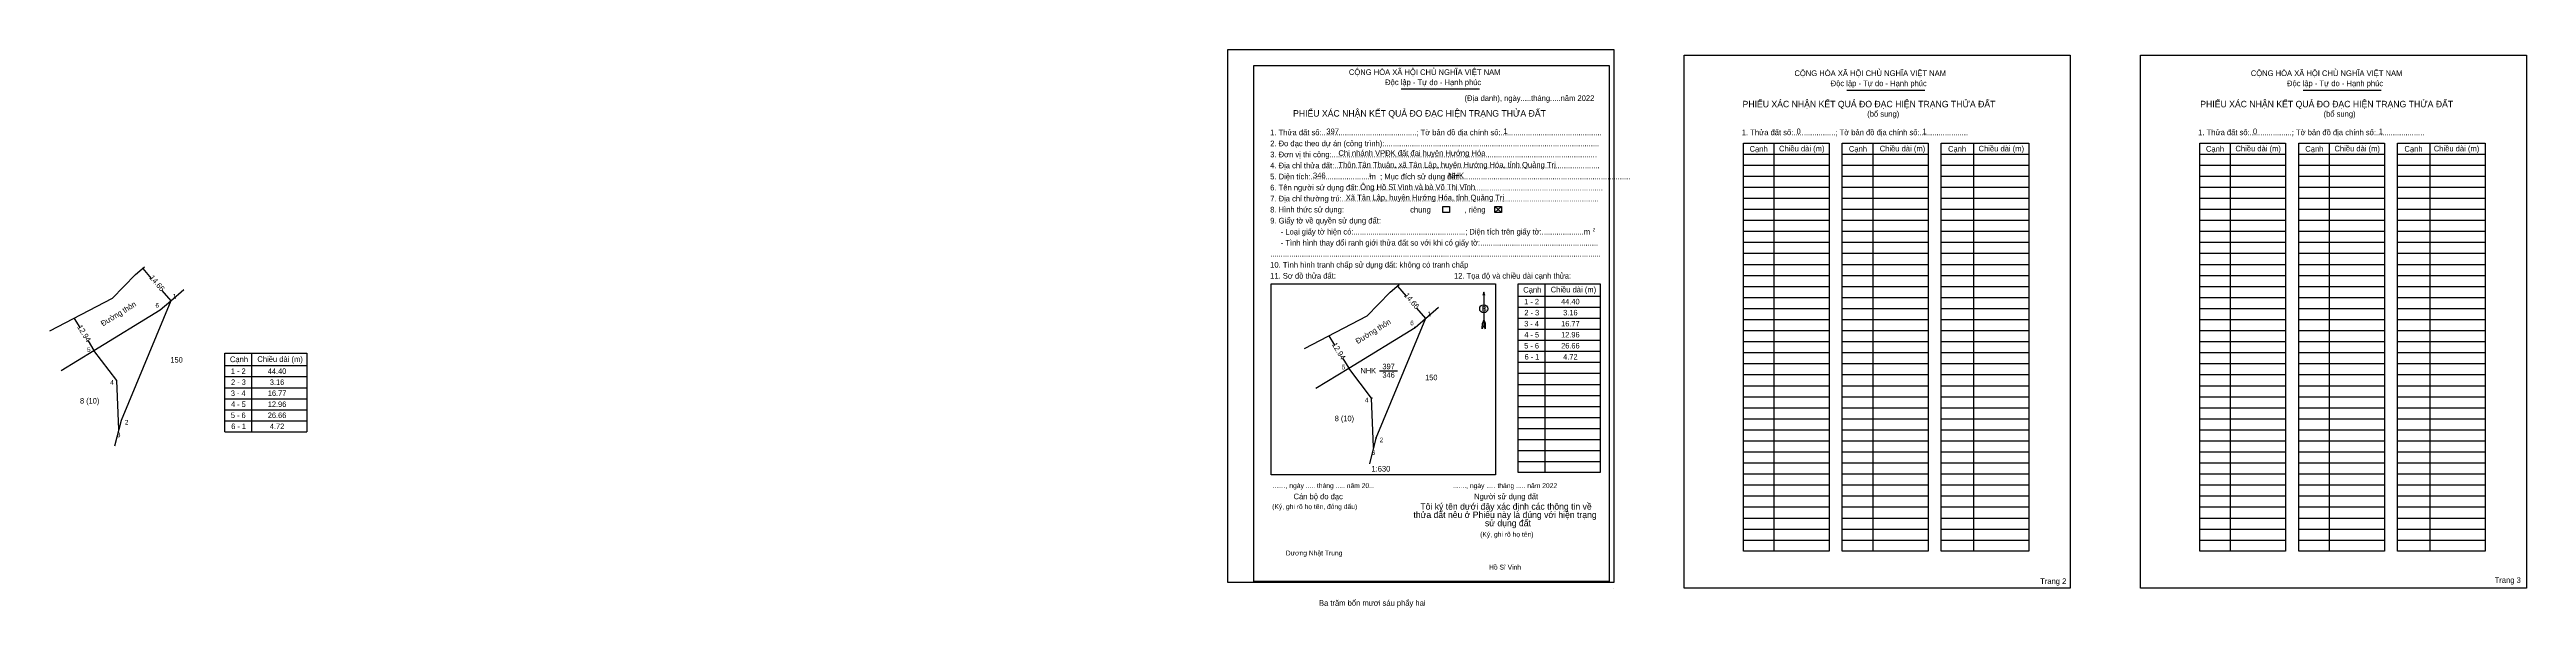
# Model space of a CAD drawing. Extents: x 545855 to 546703, y 1837832 to 1838023.
import ezdxf

# ---------------------------------------------------------------- set-up
doc = ezdxf.new("R2010")
doc.units = 0
for name, color, linetype in [('Level 1', 7, 'Continuous'), ('Level 10', 7, 'Continuous'), ('Level 11', 7, 'Continuous'), ('Level 13', 7, 'Continuous'), ('Level 2', 7, 'Continuous'), ('Level 23', 7, 'Continuous'), ('Level 3', 7, 'Continuous'), ('Level 48', 7, 'Continuous'), ('Level 5', 7, 'Continuous'), ('Level 50', 7, 'Continuous'), ('Level 52', 7, 'Continuous'), ('Level 6', 7, 'Continuous'), ('Level 7', 7, 'Continuous'), ('Level 9', 7, 'Continuous')]:
    doc.layers.add(name, color=color, linetype=linetype)

msp = doc.modelspace()

# ---------------------------------------------------------------- linework, layer by layer
at = {"layer": 'Level 1'}
for p, q in [((546258.38, 1838021.13), (546258.38, 1838021.13)), ((546414.61, 1838021.13), (546414.61, 1838021.13)), ((546317.77, 1838009.55), (546344.48, 1838009.55)), ((546470.3, 1838009.18), (546497.01, 1838009.18)), ((546626.54, 1838009.18), (546653.25, 1838009.18)), ((546434.89, 1837987.24), (546464.25, 1837987.24)), ((546445.29, 1837991.02), (546445.29, 1837851.16)), ((546468.73, 1837987.24), (546498.09, 1837987.24)), ((546479.13, 1837991.02), (546479.13, 1837851.16)), ((546502.58, 1837987.24), (546532.56, 1837987.24)), ((546513.6, 1837991.02), (546513.6, 1837851.16)), ((546591.13, 1837987.24), (546620.49, 1837987.24)), ((546601.52, 1837991.02), (546601.52, 1837851.16)), ((546624.97, 1837987.24), (546654.33, 1837987.24)), ((546635.36, 1837991.02), (546635.36, 1837851.16)), ((546658.81, 1837987.24), (546688.8, 1837987.24)), ((546669.84, 1837991.02), (546669.84, 1837851.16)), ((546434.89, 1837983.46), (546464.25, 1837983.46)), ((546434.89, 1837979.68), (546464.25, 1837979.68)), ((546434.89, 1837975.9), (546464.25, 1837975.9)), ((546468.73, 1837983.46), (546498.09, 1837983.46)), ((546468.73, 1837979.68), (546498.09, 1837979.68)), ((546468.73, 1837975.9), (546498.09, 1837975.9)), ((546502.58, 1837983.46), (546532.56, 1837983.46)), ((546502.58, 1837979.68), (546532.56, 1837979.68)), ((546502.58, 1837975.9), (546532.56, 1837975.9)), ((546591.13, 1837983.46), (546620.49, 1837983.46)), ((546591.13, 1837979.68), (546620.49, 1837979.68)), ((546591.13, 1837975.9), (546620.49, 1837975.9)), ((546624.97, 1837983.46), (546654.33, 1837983.46)), ((546624.97, 1837979.68), (546654.33, 1837979.68)), ((546624.97, 1837975.9), (546654.33, 1837975.9)), ((546658.81, 1837983.46), (546688.8, 1837983.46)), ((546658.81, 1837979.68), (546688.8, 1837979.68)), ((546658.81, 1837975.9), (546688.8, 1837975.9)), ((546349.79, 1837969.32), (546352.06, 1837967.2)), ((546349.79, 1837967.2), (546352.06, 1837969.32)), ((546434.89, 1837972.12), (546464.25, 1837972.12)), ((546434.89, 1837968.34), (546464.25, 1837968.34)), ((546468.73, 1837972.12), (546498.09, 1837972.12)), ((546468.73, 1837968.34), (546498.09, 1837968.34)), ((546502.58, 1837972.12), (546532.56, 1837972.12)), ((546502.58, 1837968.34), (546532.56, 1837968.34)), ((546591.13, 1837972.12), (546620.49, 1837972.12)), ((546591.13, 1837968.34), (546620.49, 1837968.34)), ((546624.97, 1837972.12), (546654.33, 1837972.12)), ((546624.97, 1837968.34), (546654.33, 1837968.34)), ((546658.81, 1837972.12), (546688.8, 1837972.12)), ((546658.81, 1837968.34), (546688.8, 1837968.34)), ((546434.89, 1837964.56), (546464.25, 1837964.56)), ((546434.89, 1837960.78), (546464.25, 1837960.78)), ((546468.73, 1837964.56), (546498.09, 1837964.56)), ((546468.73, 1837960.78), (546498.09, 1837960.78)), ((546502.58, 1837964.56), (546532.56, 1837964.56)), ((546502.58, 1837960.78), (546532.56, 1837960.78)), ((546591.13, 1837964.56), (546620.49, 1837964.56)), ((546591.13, 1837960.78), (546620.49, 1837960.78)), ((546624.97, 1837964.56), (546654.33, 1837964.56)), ((546624.97, 1837960.78), (546654.33, 1837960.78)), ((546658.81, 1837964.56), (546688.8, 1837964.56)), ((546658.81, 1837960.78), (546688.8, 1837960.78)), ((546434.89, 1837957), (546464.25, 1837957)), ((546434.89, 1837953.22), (546464.25, 1837953.22)), ((546468.73, 1837957), (546498.09, 1837957)), ((546468.73, 1837953.22), (546498.09, 1837953.22)), ((546502.58, 1837957), (546532.56, 1837957)), ((546502.58, 1837953.22), (546532.56, 1837953.22)), ((546591.13, 1837957), (546620.49, 1837957)), ((546591.13, 1837953.22), (546620.49, 1837953.22)), ((546624.97, 1837957), (546654.33, 1837957)), ((546624.97, 1837953.22), (546654.33, 1837953.22)), ((546658.81, 1837957), (546688.8, 1837957)), ((546658.81, 1837953.22), (546688.8, 1837953.22)), ((546273.26, 1837942.77), (546273.26, 1837942.77)), ((546366.88, 1837942.78), (546366.88, 1837878.08)), ((546434.89, 1837949.44), (546464.25, 1837949.44)), ((546434.89, 1837945.66), (546464.25, 1837945.66)), ((546434.89, 1837941.88), (546464.25, 1837941.88)), ((546468.73, 1837949.44), (546498.09, 1837949.44)), ((546468.73, 1837945.66), (546498.09, 1837945.66)), ((546468.73, 1837941.88), (546498.09, 1837941.88)), ((546502.58, 1837949.44), (546532.56, 1837949.44)), ((546502.58, 1837945.66), (546532.56, 1837945.66)), ((546502.58, 1837941.88), (546532.56, 1837941.88)), ((546591.13, 1837949.44), (546620.49, 1837949.44)), ((546591.13, 1837945.66), (546620.49, 1837945.66)), ((546591.13, 1837941.88), (546620.49, 1837941.88)), ((546624.97, 1837949.44), (546654.33, 1837949.44)), ((546624.97, 1837945.66), (546654.33, 1837945.66)), ((546624.97, 1837941.88), (546654.33, 1837941.88)), ((546658.81, 1837949.44), (546688.8, 1837949.44)), ((546658.81, 1837945.66), (546688.8, 1837945.66)), ((546658.81, 1837941.88), (546688.8, 1837941.88)), ((546345.99, 1837939.94), (546345.99, 1837928.5)), ((546357.81, 1837938.56), (546385.84, 1837938.56)), ((546357.81, 1837934.78), (546385.84, 1837934.78)), ((546434.89, 1837938.1), (546464.25, 1837938.1)), ((546434.89, 1837934.32), (546464.25, 1837934.32)), ((546468.73, 1837938.1), (546498.09, 1837938.1)), ((546468.73, 1837934.32), (546498.09, 1837934.32)), ((546502.58, 1837938.1), (546532.56, 1837938.1)), ((546502.58, 1837934.32), (546532.56, 1837934.32)), ((546591.13, 1837938.1), (546620.49, 1837938.1)), ((546591.13, 1837934.32), (546620.49, 1837934.32)), ((546624.97, 1837938.1), (546654.33, 1837938.1)), ((546624.97, 1837934.32), (546654.33, 1837934.32)), ((546658.81, 1837938.1), (546688.8, 1837938.1)), ((546658.81, 1837934.32), (546688.8, 1837934.32)), ((546345.49, 1837927.34), (546345.51, 1837929.23)), ((546345.99, 1837928.5), (546345.49, 1837927.34)), ((546345.99, 1837930.39), (546345.51, 1837929.23)), ((546345.99, 1837930.39), (546346.48, 1837929.23)), ((546345.99, 1837930.23), (546346.48, 1837929.06)), ((546345.99, 1837930.07), (546346.48, 1837928.89)), ((546345.99, 1837929.9), (546346.49, 1837928.72)), ((546345.99, 1837929.73), (546346.49, 1837928.55)), ((546345.99, 1837929.57), (546346.49, 1837928.38)), ((546345.99, 1837929.41), (546346.49, 1837928.21)), ((546345.99, 1837929.24), (546346.49, 1837928.04)), ((546345.99, 1837929.08), (546346.49, 1837927.87)), ((546345.99, 1837928.91), (546346.49, 1837927.7)), ((546345.99, 1837928.75), (546346.5, 1837927.54)), ((546345.99, 1837928.5), (546346.5, 1837927.34)), ((546346.5, 1837927.34), (546346.48, 1837929.23)), ((546357.81, 1837931), (546385.84, 1837931)), ((546357.81, 1837927.22), (546385.84, 1837927.22)), ((546434.89, 1837930.54), (546464.25, 1837930.54)), ((546434.89, 1837926.76), (546464.25, 1837926.76)), ((546468.73, 1837930.54), (546498.09, 1837930.54)), ((546468.73, 1837926.76), (546498.09, 1837926.76)), ((546502.58, 1837930.54), (546532.56, 1837930.54)), ((546502.58, 1837926.76), (546532.56, 1837926.76)), ((546591.13, 1837930.54), (546620.49, 1837930.54)), ((546591.13, 1837926.76), (546620.49, 1837926.76)), ((546624.97, 1837930.54), (546654.33, 1837930.54)), ((546624.97, 1837926.76), (546654.33, 1837926.76)), ((546658.81, 1837930.54), (546688.8, 1837930.54)), ((546658.81, 1837926.76), (546688.8, 1837926.76)), ((546357.81, 1837923.44), (546385.84, 1837923.44)), ((546357.81, 1837919.66), (546385.84, 1837919.66)), ((546434.89, 1837922.98), (546464.25, 1837922.98)), ((546434.89, 1837919.2), (546464.25, 1837919.2)), ((546468.73, 1837922.98), (546498.09, 1837922.98)), ((546468.73, 1837919.2), (546498.09, 1837919.2)), ((546502.58, 1837922.98), (546532.56, 1837922.98)), ((546502.58, 1837919.2), (546532.56, 1837919.2)), ((546591.13, 1837922.98), (546620.49, 1837922.98)), ((546591.13, 1837919.2), (546620.49, 1837919.2)), ((546624.97, 1837922.98), (546654.33, 1837922.98)), ((546624.97, 1837919.2), (546654.33, 1837919.2)), ((546658.81, 1837922.98), (546688.8, 1837922.98)), ((546658.81, 1837919.2), (546688.8, 1837919.2)), ((546357.81, 1837915.88), (546385.84, 1837915.88)), ((546357.81, 1837912.1), (546385.84, 1837912.1)), ((546357.81, 1837908.32), (546385.84, 1837908.32)), ((546434.89, 1837915.42), (546464.25, 1837915.42)), ((546434.89, 1837911.64), (546464.25, 1837911.64)), ((546434.89, 1837907.86), (546464.25, 1837907.86)), ((546468.73, 1837915.42), (546498.09, 1837915.42)), ((546468.73, 1837911.64), (546498.09, 1837911.64)), ((546468.73, 1837907.86), (546498.09, 1837907.86)), ((546502.58, 1837915.42), (546532.56, 1837915.42)), ((546502.58, 1837911.64), (546532.56, 1837911.64)), ((546502.58, 1837907.86), (546532.56, 1837907.86)), ((546591.13, 1837915.42), (546620.49, 1837915.42)), ((546591.13, 1837911.64), (546620.49, 1837911.64)), ((546591.13, 1837907.86), (546620.49, 1837907.86)), ((546624.97, 1837915.42), (546654.33, 1837915.42)), ((546624.97, 1837911.64), (546654.33, 1837911.64)), ((546624.97, 1837907.86), (546654.33, 1837907.86)), ((546658.81, 1837915.42), (546688.8, 1837915.42)), ((546658.81, 1837911.64), (546688.8, 1837911.64)), ((546658.81, 1837907.86), (546688.8, 1837907.86)), ((546357.81, 1837904.54), (546385.84, 1837904.54)), ((546357.81, 1837900.76), (546385.84, 1837900.76)), ((546434.89, 1837904.08), (546464.25, 1837904.08)), ((546434.89, 1837900.3), (546464.25, 1837900.3)), ((546468.73, 1837904.08), (546498.09, 1837904.08)), ((546468.73, 1837900.3), (546498.09, 1837900.3)), ((546502.58, 1837904.08), (546532.56, 1837904.08)), ((546502.58, 1837900.3), (546532.56, 1837900.3)), ((546591.13, 1837904.08), (546620.49, 1837904.08)), ((546591.13, 1837900.3), (546620.49, 1837900.3)), ((546624.97, 1837904.08), (546654.33, 1837904.08)), ((546624.97, 1837900.3), (546654.33, 1837900.3)), ((546658.81, 1837904.08), (546688.8, 1837904.08)), ((546658.81, 1837900.3), (546688.8, 1837900.3)), ((546357.81, 1837896.98), (546385.84, 1837896.98)), ((546357.81, 1837893.2), (546385.84, 1837893.2)), ((546434.89, 1837896.52), (546464.25, 1837896.52)), ((546434.89, 1837892.74), (546464.25, 1837892.74)), ((546468.73, 1837896.52), (546498.09, 1837896.52)), ((546468.73, 1837892.74), (546498.09, 1837892.74)), ((546502.58, 1837896.52), (546532.56, 1837896.52)), ((546502.58, 1837892.74), (546532.56, 1837892.74)), ((546591.13, 1837896.52), (546620.49, 1837896.52)), ((546591.13, 1837892.74), (546620.49, 1837892.74)), ((546624.97, 1837896.52), (546654.33, 1837896.52)), ((546624.97, 1837892.74), (546654.33, 1837892.74)), ((546658.81, 1837896.52), (546688.8, 1837896.52)), ((546658.81, 1837892.74), (546688.8, 1837892.74)), ((546357.81, 1837889.42), (546385.84, 1837889.42)), ((546357.81, 1837885.64), (546385.84, 1837885.64)), ((546434.89, 1837888.96), (546464.25, 1837888.96)), ((546434.89, 1837885.18), (546464.25, 1837885.18)), ((546468.73, 1837888.96), (546498.09, 1837888.96)), ((546468.73, 1837885.18), (546498.09, 1837885.18)), ((546502.58, 1837888.96), (546532.56, 1837888.96)), ((546502.58, 1837885.18), (546532.56, 1837885.18)), ((546591.13, 1837888.96), (546620.49, 1837888.96)), ((546591.13, 1837885.18), (546620.49, 1837885.18)), ((546624.97, 1837888.96), (546654.33, 1837888.96)), ((546624.97, 1837885.18), (546654.33, 1837885.18)), ((546658.81, 1837888.96), (546688.8, 1837888.96)), ((546658.81, 1837885.18), (546688.8, 1837885.18)), ((546350.04, 1837877.36), (546350.04, 1837877.36)), ((546357.81, 1837881.86), (546385.84, 1837881.86)), ((546434.89, 1837881.4), (546464.25, 1837881.4)), ((546434.89, 1837877.62), (546464.25, 1837877.62)), ((546434.89, 1837873.84), (546464.25, 1837873.84)), ((546468.73, 1837881.4), (546498.09, 1837881.4)), ((546468.73, 1837877.62), (546498.09, 1837877.62)), ((546468.73, 1837873.84), (546498.09, 1837873.84)), ((546502.58, 1837881.4), (546532.56, 1837881.4)), ((546502.58, 1837877.62), (546532.56, 1837877.62)), ((546502.58, 1837873.84), (546532.56, 1837873.84)), ((546591.13, 1837881.4), (546620.49, 1837881.4)), ((546591.13, 1837877.62), (546620.49, 1837877.62)), ((546591.13, 1837873.84), (546620.49, 1837873.84)), ((546624.97, 1837881.4), (546654.33, 1837881.4)), ((546624.97, 1837877.62), (546654.33, 1837877.62)), ((546624.97, 1837873.84), (546654.33, 1837873.84)), ((546658.81, 1837881.4), (546688.8, 1837881.4)), ((546658.81, 1837877.62), (546688.8, 1837877.62)), ((546658.81, 1837873.84), (546688.8, 1837873.84)), ((546434.89, 1837870.06), (546464.25, 1837870.06)), ((546434.89, 1837866.28), (546464.25, 1837866.28)), ((546468.73, 1837870.06), (546498.09, 1837870.06)), ((546468.73, 1837866.28), (546498.09, 1837866.28)), ((546502.58, 1837870.06), (546532.56, 1837870.06)), ((546502.58, 1837866.28), (546532.56, 1837866.28)), ((546591.13, 1837870.06), (546620.49, 1837870.06)), ((546591.13, 1837866.28), (546620.49, 1837866.28)), ((546624.97, 1837870.06), (546654.33, 1837870.06)), ((546624.97, 1837866.28), (546654.33, 1837866.28)), ((546658.81, 1837870.06), (546688.8, 1837870.06)), ((546658.81, 1837866.28), (546688.8, 1837866.28)), ((546434.89, 1837862.5), (546464.25, 1837862.5)), ((546434.89, 1837858.72), (546464.25, 1837858.72)), ((546468.73, 1837862.5), (546498.09, 1837862.5)), ((546468.73, 1837858.72), (546498.09, 1837858.72)), ((546502.58, 1837862.5), (546532.56, 1837862.5)), ((546502.58, 1837858.72), (546532.56, 1837858.72)), ((546591.13, 1837862.5), (546620.49, 1837862.5)), ((546591.13, 1837858.72), (546620.49, 1837858.72)), ((546624.97, 1837862.5), (546654.33, 1837862.5)), ((546624.97, 1837858.72), (546654.33, 1837858.72)), ((546658.81, 1837862.5), (546688.8, 1837862.5)), ((546658.81, 1837858.72), (546688.8, 1837858.72)), ((546434.89, 1837854.94), (546464.25, 1837854.94)), ((546468.73, 1837854.94), (546498.09, 1837854.94)), ((546502.58, 1837854.94), (546532.56, 1837854.94)), ((546591.13, 1837854.94), (546620.49, 1837854.94)), ((546624.97, 1837854.94), (546654.33, 1837854.94)), ((546658.81, 1837854.94), (546688.8, 1837854.94)), ((546390.48, 1837838.43), (546390.48, 1837838.43)), ((546546.71, 1837838.43), (546546.71, 1837838.43))]:
    msp.add_line(p, q, dxfattribs=at)
for points in [[(546434.89, 1837991.02), (546464.25, 1837991.02), (546464.25, 1837851.16), (546434.89, 1837851.16)], [(546468.73, 1837991.02), (546498.09, 1837991.02), (546498.09, 1837851.16), (546468.73, 1837851.16)], [(546502.58, 1837991.02), (546532.56, 1837991.02), (546532.56, 1837851.16), (546502.58, 1837851.16)], [(546591.13, 1837991.02), (546620.49, 1837991.02), (546620.49, 1837851.16), (546591.13, 1837851.16)], [(546624.97, 1837991.02), (546654.33, 1837991.02), (546654.33, 1837851.16), (546624.97, 1837851.16)], [(546658.81, 1837991.02), (546688.8, 1837991.02), (546688.8, 1837851.16), (546658.81, 1837851.16)], [(546273.26, 1837942.77), (546350.04, 1837942.77), (546350.04, 1837877.36), (546273.26, 1837877.36)], [(546357.81, 1837942.78), (546385.84, 1837942.78), (546385.84, 1837878.08), (546357.81, 1837878.08)]]:
    msp.add_lwpolyline(points, close=True, dxfattribs=at)
msp.add_lwpolyline([(546346.32, 1837938.72), (546345.99, 1837939.94), (546345.67, 1837938.72)], dxfattribs=at)
msp.add_circle((546345.99, 1837934.22), 1.4, dxfattribs=at)
at = {"layer": 'Level 10'}
for p, q in [((546316.43, 1837941.99), (546319.38, 1837938.59)), ((546322.97, 1837934.44), (546326.03, 1837930.91)), ((546292.98, 1837924.89), (546294.87, 1837921.8)), ((546299.75, 1837913.87), (546322.46, 1837927.82)), ((546326.03, 1837930.91), (546309.09, 1837889.87)), ((546322.46, 1837927.82), (546326.03, 1837930.91)), ((546297.72, 1837917.18), (546299.75, 1837913.87)), ((546307.61, 1837903.56), (546299.75, 1837913.87)), ((546308.3, 1837886.81), (546307.61, 1837903.56)), ((546309.09, 1837889.87), (546306.82, 1837881.06))]:
    msp.add_line(p, q, dxfattribs=at)
at = {"layer": 'Level 11'}
for centre in [(546322.46, 1837927.82), (546326.03, 1837930.91), (546299.75, 1837913.87), (546307.61, 1837903.56), (546307.61, 1837903.56), (546308.3, 1837886.81), (546309.09, 1837889.87)]:
    msp.add_circle(centre, 0.126, dxfattribs=at)
at = {"layer": 'Level 2'}
for points in [[(546258.38, 1838023.09), (546390.47, 1838023.09), (546390.47, 1837840.38), (546258.38, 1837840.38)], [(546414.61, 1838021.13), (546546.71, 1838021.13), (546546.71, 1837838.43), (546414.61, 1837838.43)], [(546570.85, 1838021.13), (546702.94, 1838021.13), (546702.94, 1837838.43), (546570.85, 1837838.43)]]:
    msp.add_lwpolyline(points, close=True, dxfattribs=at)
at = {"layer": 'Level 23'}
for points in [[(546314, 1837939.86), (546305.96, 1837931.7), (546284.54, 1837920.47)], [(546288.53, 1837906.98), (546299.75, 1837913.87), (546322.46, 1837927.82), (546326.03, 1837930.91), (546330.53, 1837934.8)]]:
    msp.add_lwpolyline(points, dxfattribs=at)
at = {"layer": 'Level 3'}
msp.add_lwpolyline([(546267.31, 1838017.61), (546388.9, 1838017.61), (546388.9, 1837840.72), (546267.31, 1837840.72)], close=True, dxfattribs=at)
at = {"layer": 'Level 5'}
msp.add_line((546314, 1837939.86), (546317.08, 1837942.56), dxfattribs=at)
at = {"layer": 'Level 50'}
for points in [[(546331.94, 1837969.32), (546334.21, 1837969.32), (546334.21, 1837967.2), (546331.94, 1837967.2)], [(546349.79, 1837969.32), (546352.06, 1837969.32), (546352.06, 1837967.2), (546349.79, 1837967.2)]]:
    msp.add_lwpolyline(points, close=True, dxfattribs=at)
at = {"layer": 'Level 7'}
for p, q in [((545884.46, 1837945.91), (545887.54, 1837948.61)), ((545886.9, 1837948.04), (545889.84, 1837944.63)), ((545870.21, 1837919.92), (545892.92, 1837933.87)), ((545896.49, 1837936.95), (545879.55, 1837895.92)), ((545892.92, 1837933.87), (545896.49, 1837936.95)), ((545893.43, 1837940.49), (545896.49, 1837936.95)), ((545863.44, 1837930.94), (545865.34, 1837927.85)), ((545868.18, 1837923.22), (545870.21, 1837919.92)), ((545878.07, 1837909.61), (545870.21, 1837919.92)), ((545915.06, 1837918.95), (545943.09, 1837918.95)), ((545915.06, 1837892.05), (545915.06, 1837918.95)), ((545924.13, 1837918.95), (545924.13, 1837892.05)), ((545943.09, 1837918.95), (545943.09, 1837892.05)), ((545878.76, 1837892.85), (545878.07, 1837909.61)), ((545915.06, 1837914.73), (545943.09, 1837914.73)), ((545915.06, 1837910.95), (545943.09, 1837910.95)), ((545915.06, 1837907.17), (545943.09, 1837907.17)), ((545915.06, 1837903.39), (545943.09, 1837903.39)), ((545915.06, 1837899.61), (545943.09, 1837899.61)), ((545879.55, 1837895.92), (545877.28, 1837887.11)), ((545915.06, 1837895.83), (545943.09, 1837895.83)), ((545915.06, 1837892.05), (545943.09, 1837892.05))]:
    msp.add_line(p, q, dxfattribs=at)
for points in [[(545884.46, 1837945.91), (545876.42, 1837937.75), (545855.01, 1837926.51)], [(545858.99, 1837913.02), (545870.21, 1837919.92), (545892.92, 1837933.87), (545896.49, 1837936.95), (545900.99, 1837940.85)]]:
    msp.add_lwpolyline(points, dxfattribs=at)
at = {"layer": 'Level 9'}
msp.add_line((546310.25, 1837912.99), (546316.42, 1837912.99), dxfattribs=at)

# ---------------------------------------------------------------- texts
at = {"layer": 'Level 1'}
for s, height, p in [('CỘNG HÒA XÃ HỘI CHỦ NGHĨA VIỆT NAM', 1.9403, (546299.82, 1838014.34)), ('Độc lập - Tự do - Hạnh phúc', 1.9403, (546312.23, 1838010.87)), ('CỘNG HÒA XÃ HỘI CHỦ NGHĨA VIỆT NAM', 1.9403, (546452.35, 1838013.97)), ('Độc lập - Tự do - Hạnh phúc', 1.9403, (546464.76, 1838010.51)), ('CỘNG HÒA XÃ HỘI CHỦ NGHĨA VIỆT NAM', 1.9403, (546608.58, 1838013.97)), ('Độc lập - Tự do - Hạnh phúc', 1.9403, (546620.99, 1838010.51)), ('PHIẾU XÁC NHẬN KẾT QUẢ ĐO ĐẠC HIỆN TRẠNG THỬA ĐẤT', 2.2177, (546280.7, 1838000.08)), ('(Địa danh), ngày.....tháng.....năm 2022', 1.9403, (546339.41, 1838005.44)), ('PHIẾU XÁC NHẬN KẾT QUẢ ĐO ĐẠC HIỆN TRẠNG THỬA ĐẤT', 2.2177, (546434.58, 1838003.27)), ('(bổ sung)', 1.94, (546477.26, 1838000.05)), ('PHIẾU XÁC NHẬN KẾT QUẢ ĐO ĐẠC HIỆN TRẠNG THỬA ĐẤT', 2.2177, (546591.28, 1838003.27)), ('(bổ sung)', 1.94, (546633.49, 1838000.05)), ('1. Thửa đất số:.............................................; Tờ bản đồ địa chính số:................................................', 1.94031, (546272.88, 1837993.69)), ('1. Thửa đất số:....................; Tờ bản đồ địa chính số:.......................', 1.9403, (546434.35, 1837993.71)), ('1. Thửa đất số:....................; Tờ bản đồ địa chính số:.......................', 1.9403, (546590.58, 1837993.71)), ('4. Địa chỉ thửa đất:..............................................................................................................................', 1.94031, (546272.88, 1837982.35)), ('3. Đơn vị thi công:..............................................................................................................................', 1.94031, (546272.88, 1837986.13)), ('2. Đo đạc theo dự án (công trình):......................................................................................................', 1.94031, (546272.88, 1837989.91)), ('Cạnh', 1.94, (546436.99, 1837988.06)), ('Chiều dài (m)', 1.9403, (546447.07, 1837988.15)), ('Cạnh', 1.94, (546470.99, 1837988.06)), ('Chiều dài (m)', 1.9403, (546481.54, 1837988.15)), ('Cạnh', 1.94, (546504.94, 1837988.06)), ('Chiều dài (m)', 1.9403, (546515.38, 1837988.15)), ('Cạnh', 1.94, (546593.23, 1837988.06)), ('Chiều dài (m)', 1.9403, (546603.31, 1837988.15)), ('Cạnh', 1.94, (546627.23, 1837988.06)), ('Chiều dài (m)', 1.9403, (546637.22, 1837988.15)), ('Cạnh', 1.94, (546661.17, 1837988.06)), ('Chiều dài (m)', 1.9403, (546671.22, 1837988.15)), ('5. Diện tích:............................m  ; Mục đích sử dụng đất:.................................................................................', 1.94031, (546272.88, 1837978.57)), ('6. Tên người sử dụng đất:....................................................................................................................', 1.94031, (546272.88, 1837974.79)), ('2', 1.11, (546306.64, 1837979.45)), ('7. Địa chỉ thường trú:..........................................................................................................................', 1.94031, (546272.88, 1837971.01)), ('chung                , riêng', 1.9403, (546320.79, 1837967.21)), ('9. Giấy tờ về quyền sử dụng đất:', 1.9403, (546272.88, 1837963.45)), ('     - Loại giấy tờ hiện có:.....................................................; Diện tích trên giấy tờ:....................m', 1.94031, (546272.88, 1837959.67)), ('2', 1.11, (546383.27, 1837960.8)), ('10. Tình hình tranh chấp sử dụng đất: không có tranh chấp', 1.9403, (546272.88, 1837948.33)), ('.............................................................................................................................................................', 1.94031, (546272.88, 1837952.11)), ('     - Tình hình thay đổi ranh giới thửa đất so với khi có giấy tờ:........................................................', 1.94031, (546272.88, 1837955.89)), ('11. Sơ đồ thửa đất:', 1.9403, (546272.88, 1837944.55)), ('12. Tọa độ và chiều dài cạnh thửa:', 1.9403, (546335.79, 1837944.55)), ('Cạnh', 1.94, (546359.51, 1837939.76)), ('Chiều dài (m)', 1.9403, (546368.9, 1837939.82)), ('B', 1.89, (546345.3, 1837933.3)), ('......., ngày ..... tháng ..... năm 20...', 1.6632, (546273.7, 1837872.77)), ('......., ngày ..... tháng ..... năm 2022', 1.6632, (546335.5, 1837872.77)), ('(Ký, ghi rõ họ tên, đóng dấu)', 1.6632, (546273.55, 1837865.59)), ('Cán bộ đo đạc', 1.9403, (546280.88, 1837868.93)), ('Tôi ký tên dưới đây xác định các thông tin về', 2.2049, (546324.29, 1837865.37)), ('Người sử dụng đất', 1.9403, (546342.68, 1837868.93)), ('thửa đất nêu ở Phiếu này là đúng với hiện trạng', 2.2049, (546321.92, 1837862.52)), ('(Ký, ghi rõ họ tên)', 1.6632, (546344.76, 1837856.07)), ('sử dụng đất', 2.2049, (546346.39, 1837859.68)), ('Dương Nhật Trung', 1.6632, (546278.21, 1837849.67)), ('Hồ Sĩ Vinh', 1.663, (546347.79, 1837844.83)), ('Trang 2', 1.94, (546536.48, 1837839.89)), ('Trang 3', 1.94, (546692.06, 1837840.27))]:
    msp.add_text(s, height=height, dxfattribs=at).set_placement(p)
at = {"layer": 'Level 10'}
for s, rotation, p in [('14.66', 310.87997, (546318.58, 1837938.72)), ('Đường thôn', 31.56099, (546302.83, 1837922.11)), ('12.94', 301.56736, (546293.92, 1837921.95))]:
    msp.add_text(s, height=1.89, rotation=rotation, dxfattribs=at).set_placement(p)
for s, p in [('150', (546325.93, 1837909.73)), ('8 (10)', (546294.98, 1837895.69))]:
    msp.add_text(s, height=1.89, dxfattribs=at).set_placement(p)
at = {"layer": 'Level 13'}
for s, p in [('NHK', (546303.8, 1837912.05)), ('346', (546311.3, 1837910.6)), ('397', (546311.31, 1837913.49))]:
    msp.add_text(s, height=1.89, dxfattribs=at).set_placement(p)
at = {"layer": 'Level 48'}
msp.add_text('8. Hình thức sử dụng:', height=1.9404, dxfattribs=at).set_placement((546272.88, 1837967.23))
at = {"layer": 'Level 52'}
for s, p in [('1 - 2', (546359.84, 1837935.73)), ('2 - 3', (546359.9, 1837931.95)), ('44.40', (546372.48, 1837935.73)), ('3.16', (546373.18, 1837931.95)), ('3 - 4', (546359.83, 1837928.17)), ('4 - 5', (546359.88, 1837924.39)), ('12.96', (546372.48, 1837924.39)), ('16.77', (546372.49, 1837928.17)), ('5 - 6', (546359.84, 1837920.61)), ('6 - 1', (546359.96, 1837916.83)), ('26.66', (546372.48, 1837920.61)), ('4.72', (546373.19, 1837916.83))]:
    msp.add_text(s, height=1.89, dxfattribs=at).set_placement(p)
at = {"layer": 'Level 6'}
for s, height, p in [('397', 1.94, (546292.09, 1837994.05)), ('1', 1.94, (546352.69, 1837994.08)), ('0', 1.94, (546453.07, 1837994.05)), ('1', 1.94, (546496.17, 1837994.06)), ('0', 1.94, (546609.31, 1837994.05)), ('1', 1.94, (546652.4, 1837994.06)), ('Thôn Tân Thuận, xã Tân Lập, huyện Hướng Hóa, tỉnh Quảng Trị', 1.9404, (546296.23, 1837982.61)), ('Chi nhánh VPĐK đất đai huyện Hướng Hóa', 1.9404, (546296.23, 1837986.63)), ('346', 1.94, (546287.53, 1837978.95)), ('Ông Hồ Sĩ Vinh và bà Võ Thị Vĩnh', 1.9404, (546303.66, 1837974.98)), ('NHK', 1.94, (546333.76, 1837978.87)), ('Xã Tân Lập, huyện Hướng Hóa, tỉnh Quảng Trị', 1.9404, (546298.76, 1837971.37)), ('1:630', 1.94, (546307.52, 1837878.42)), ('Ba trăm bốn mươi sáu phẩy hai', 1.9404, (546289.59, 1837832.41))]:
    msp.add_text(s, height=height, dxfattribs=at).set_placement(p)
at = {"layer": 'Level 7'}
for s, rotation, p in [('14.66', 310.87997, (545889.04, 1837944.77)), ('Đường thôn', 31.56099, (545873.3, 1837928.15)), ('12.94', 301.56736, (545864.39, 1837927.99))]:
    msp.add_text(s, height=1.89, rotation=rotation, dxfattribs=at).set_placement(p)
for s, height, p in [('6', 1.58, (545891.27, 1837934.6)), ('1', 1.58, (545897.16, 1837937.7)), ('5', 1.58, (545867.85, 1837919.47)), ('150', 1.89, (545896.39, 1837915.77)), ('Cạnh', 1.94, (545916.76, 1837915.93)), ('Chiều dài (m)', 1.9403, (545926.15, 1837915.99)), ('4', 1.58, (545875.76, 1837908.18)), ('1 - 2', 1.89, (545917.09, 1837911.89)), ('2 - 3', 1.89, (545917.15, 1837908.11)), ('44.40', 1.89, (545929.73, 1837911.89)), ('3.16', 1.89, (545930.43, 1837908.11)), ('8 (10)', 1.89, (545865.44, 1837901.74)), ('3 - 4', 1.89, (545917.08, 1837904.33)), ('4 - 5', 1.89, (545917.13, 1837900.55)), ('12.96', 1.89, (545929.73, 1837900.55)), ('16.77', 1.89, (545929.74, 1837904.33)), ('3', 1.58, (545878.08, 1837890.19)), ('2', 1.58, (545880.81, 1837894.53)), ('5 - 6', 1.89, (545917.09, 1837896.77)), ('6 - 1', 1.89, (545917.21, 1837892.99)), ('26.66', 1.89, (545929.73, 1837896.77)), ('4.72', 1.89, (545930.44, 1837892.99))]:
    msp.add_text(s, height=height, dxfattribs=at).set_placement(p)
at = {"layer": 'Level 9'}
for s, p in [('1', (546326.69, 1837931.65)), ('6', (546320.81, 1837928.56)), ('5', (546297.38, 1837913.43)), ('4', (546305.29, 1837902.13)), ('3', (546307.62, 1837884.14)), ('2', (546310.35, 1837888.48))]:
    msp.add_text(s, height=1.58, dxfattribs=at).set_placement(p)

doc.saveas('drawing.dxf')
